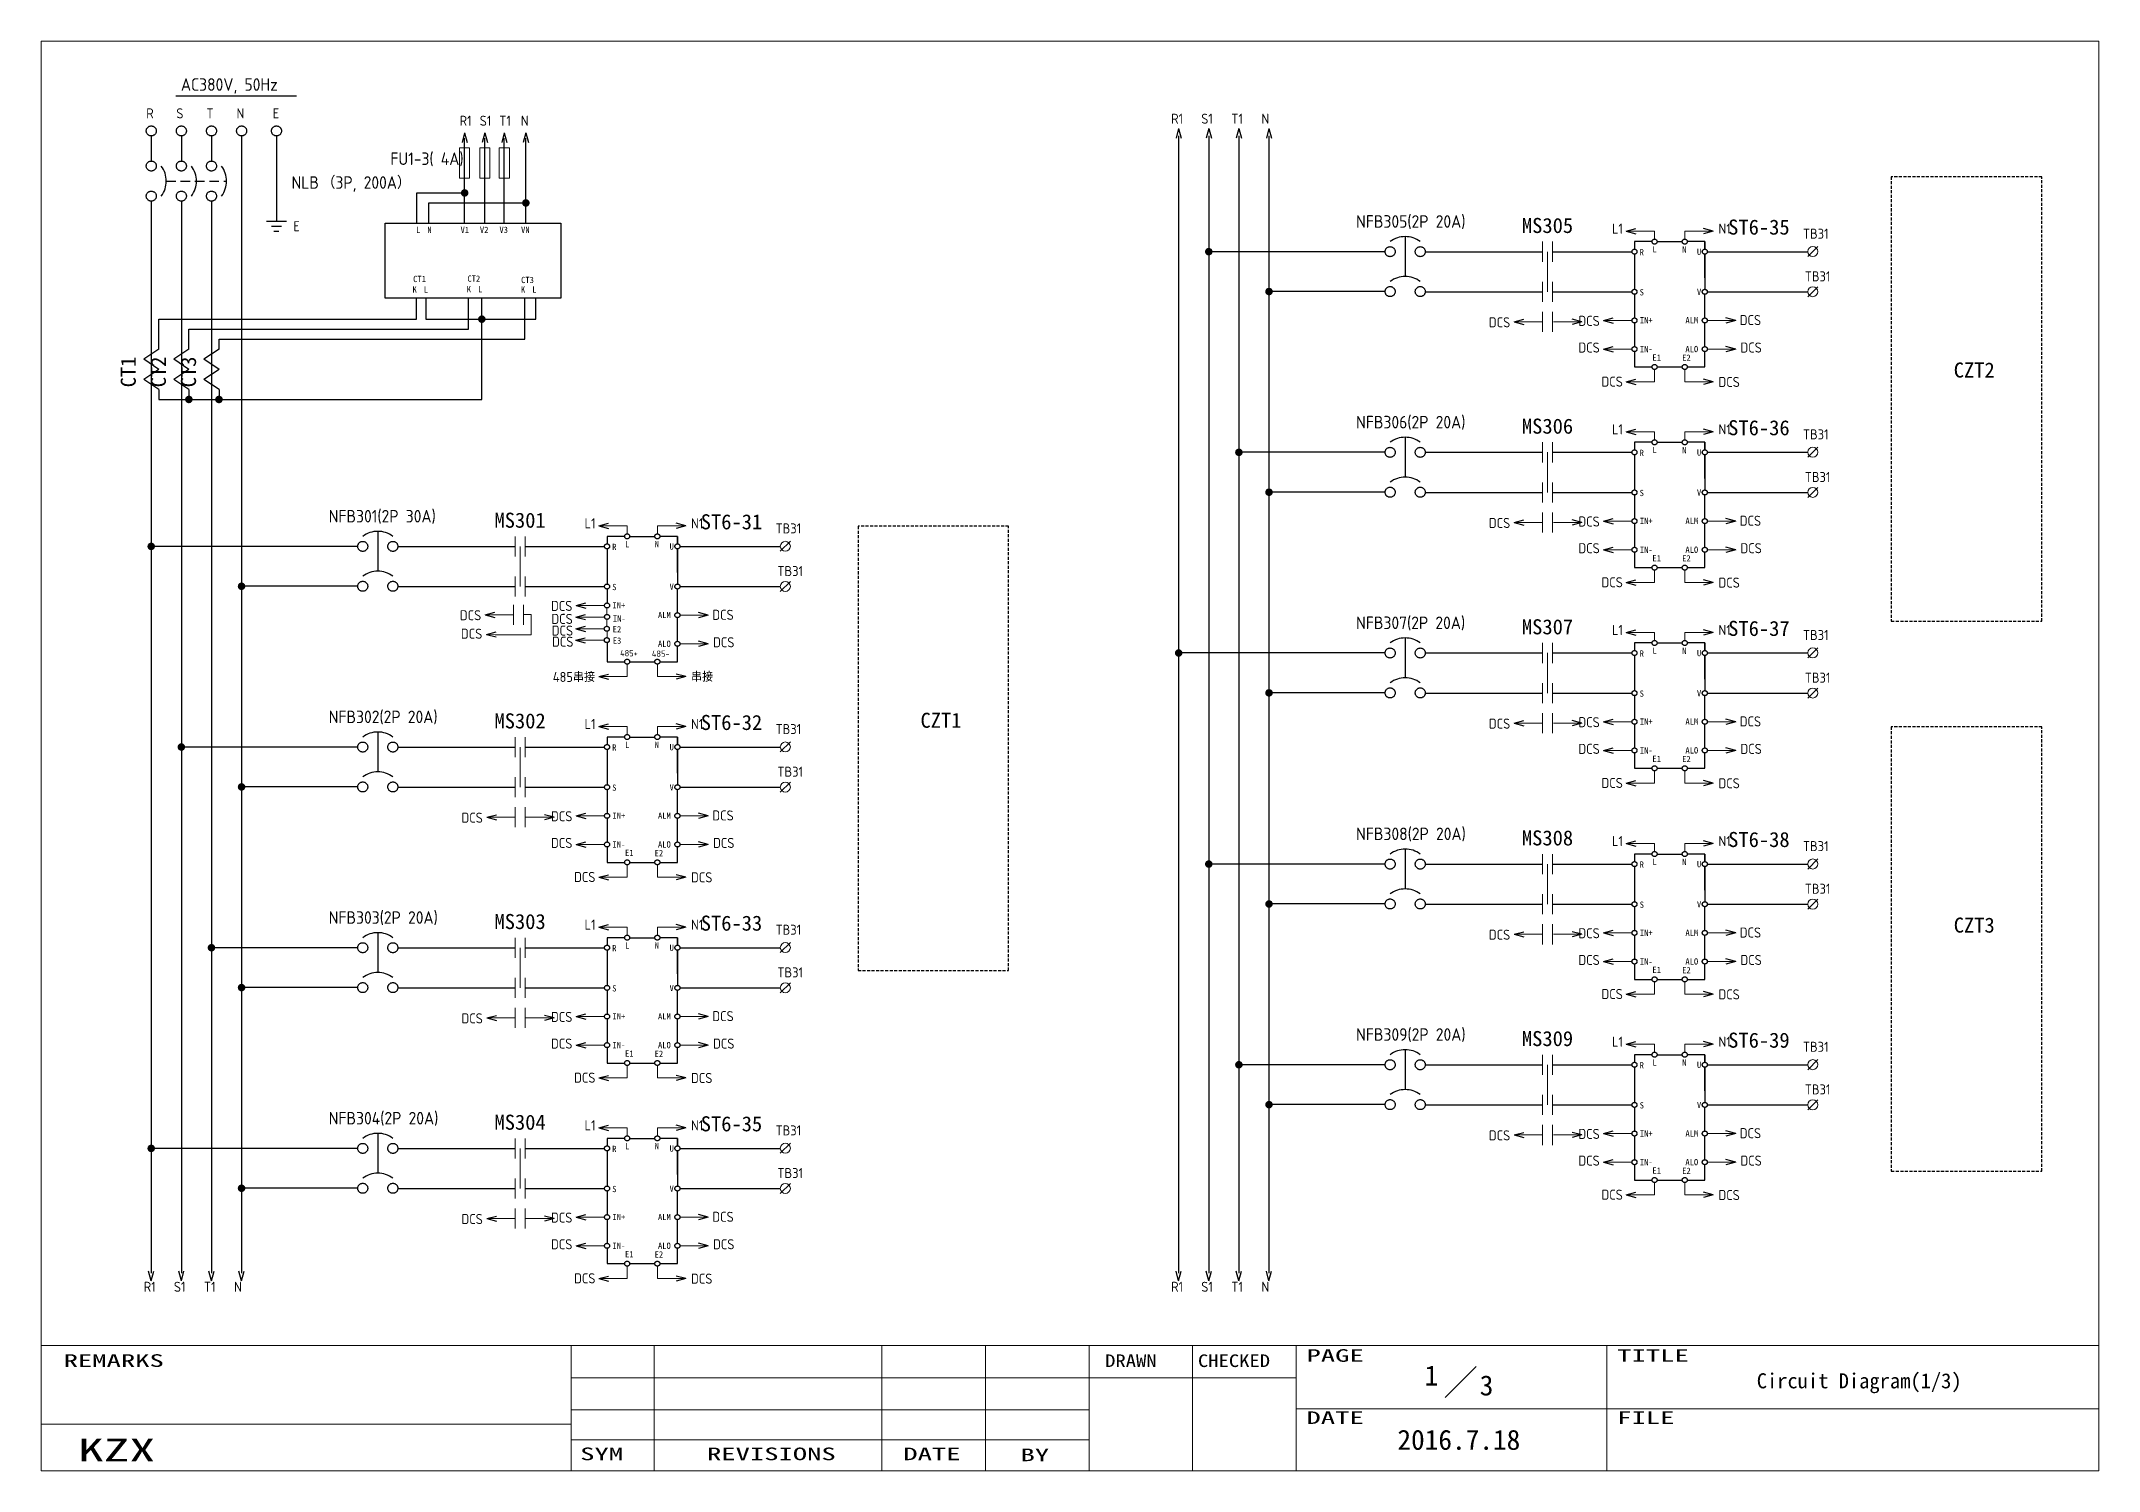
# Model space of a CAD drawing. Extents: x -319 to 2858, y -2689 to 285.
# Drawn here: x -176 to 234, y -1037.1 to -752.1 of the extents above; entities that cross this region are included whole.
import ezdxf
from ezdxf.enums import TextEntityAlignment as Align

# ---------------------------------------------------------------- set-up
doc = ezdxf.new("R2010")
doc.units = 0
doc.header["$LTSCALE"] = 0.3
doc.header["$MEASUREMENT"] = 0
for name, pattern in [('HIDDEN', [9.525, 6.35, -3.175]), ('実線', [20001, 20000, -1]), ('破線', [3, 2, -1])]:
    doc.linetypes.add(name, pattern=pattern)
doc.layers.get('0').update_dxf_attribs({"linetype": '実線'})
for name, color, linetype, lineweight in [('01図枠', 5, 'CONTINUOUS', 9), ('02接続図', 7, 'CONTINUOUS', 5), ('10外形', 7, 'CONTINUOUS', 9)]:
    doc.layers.add(name, color=color, linetype=linetype, lineweight=lineweight)
for name, color, linetype in [('04部品記号', 3, 'CONTINUOUS'), ('05線番', 4, 'CONTINUOUS'), ('BLOCK', 7, 'CONTINUOUS'), ('図形１', 7, '実線'), ('虚线', 253, '破線')]:
    doc.layers.add(name, color=color, linetype=linetype)
doc.styles.get("Standard").update_dxf_attribs({"font": 'ISOCP.shx', "height": 4, "bigfont": 'extfont.shx'})
doc.styles.add('電気標準', font='ISOCP.shx', dxfattribs={"height": 2.5, "bigfont": 'extfont.shx'})
doc.styles.add('ＭＳＰゴシック', font='')
doc.styles.get('ＭＳＰゴシック').set_extended_font_data('SimSun')

msp = doc.modelspace()

# ---------------------------------------------------------------- texts
at = {"layer": '01図枠', "linetype": 'Continuous', "lineweight": 5, "style": 'ＭＳＰゴシック'}
for s, height, width, p in [('REMARKS', 2.513, 1.666667, (-171.54, -1013.86)), ('DRAWN', 2.513, 1.2, (35.97, -1013.89)), ('CHECKED', 2.513, 1.2, (54.47, -1013.89)), ('PAGE', 2.513, 1.666667, (76.1, -1012.85)), ('TITLE', 2.513, 1.666667, (138.01, -1012.85)), ('DATE', 2.513, 1.666667, (76.1, -1025.24)), ('FILE', 2.513, 1.666667, (138.01, -1025.24)), ('KZX', 4.523, 1.666667, (-168.7, -1030.7)), ('SYM', 2.513, 1.666667, (-68.62, -1032.46))]:
    msp.add_text(s, height=height, dxfattribs=dict(at, width=width)).set_placement(p, align=Align.TOP_LEFT)
at = {"layer": '01図枠', "linetype": 'Continuous', "lineweight": 5, "style": 'ＭＳＰゴシック', "width": 1.666667}
for s, p in [('REVISIONS', (-30.53, -1032.46)), ('DATE', (1.47, -1032.46)), ('BY', (21.97, -1032.66))]:
    msp.add_text(s, height=2.513, dxfattribs=at).set_placement(p, align=Align.TOP_CENTER)
at = {"layer": '02接続図', "style": 'ＭＳＰゴシック'}
for s, p in [('1', (100.97, -1018.1)), ('3', (111.97, -1020.1)), ('2016.7.18', (106.45, -1030.94))]:
    msp.add_text(s, height=4, dxfattribs=at).set_placement(p, align=Align.MIDDLE)
msp.add_text('Circuit Diagram(1/3)', height=3, dxfattribs=at).set_placement((165.81, -1019.15), align=Align.MIDDLE_LEFT)
at = {"layer": '04部品記号', "linetype": 'Continuous', "style": 'ＭＳＰゴシック'}
for s, p in [('MS305', (124.12, -788.85)), ('ST6-35', (166.24, -789.17)), ('CZT2', (209.14, -817.66)), ('MS306', (124.12, -828.85)), ('ST6-36', (166.24, -829.17)), ('MS301', (-80.6, -847.6)), ('ST6-31', (-38.48, -847.92)), ('MS307', (124.12, -868.85)), ('ST6-37', (166.24, -869.17)), ('MS302', (-80.6, -887.6)), ('ST6-32', (-38.48, -887.92)), ('CZT1', (3.26, -887.48)), ('MS308', (124.12, -910.93)), ('ST6-38', (166.24, -911.25)), ('MS303', (-80.6, -927.6)), ('ST6-33', (-38.48, -927.92)), ('CZT3', (209.14, -928.31)), ('MS309', (124.12, -950.93)), ('ST6-39', (166.24, -951.25)), ('MS304', (-80.6, -967.6)), ('ST6-35', (-38.48, -967.92))]:
    msp.add_text(s, height=3, dxfattribs=at).set_placement(p, align=Align.MIDDLE_CENTER)
at = {"layer": '04部品記号', "style": 'ＭＳＰゴシック'}
for s, p in [('CT1', (-158.67, -821.11)), ('CT2', (-152.67, -821.11)), ('CT3', (-146.67, -821.11))]:
    msp.add_text(s, height=3, rotation=90, dxfattribs=at).set_placement(p, align=Align.MIDDLE_LEFT)
at = {"layer": '05線番', "style": 'ＭＳＰゴシック'}
for s, p in [('L', (-101.32, -789.71)), ('N', (-99.07, -789.71)), ('V1', (-92.46, -789.71)), ('V2', (-88.61, -789.71)), ('V3', (-84.71, -789.71)), ('VN', (-80.41, -789.71)), ('R', (142.48, -794.17)), ('L', (145.02, -793.61)), ('N', (150.94, -793.64)), ('U', (153.89, -794.1)), ('CT1', (-101.9, -799.51)), ('CT2', (-91.09, -799.44)), ('CT3', (-80.39, -799.71)), ('K', (-102.04, -801.61)), ('L', (-99.78, -801.61)), ('K', (-91.23, -801.56)), ('L', (-88.98, -801.56)), ('K', (-80.43, -801.62)), ('L', (-78.18, -801.62)), ('S', (142.48, -802.17)), ('V', (153.89, -802.1)), ('IN+', (142.52, -807.75)), ('ALM', (151.6, -807.75)), ('IN-', (142.52, -813.48)), ('E1', (145.02, -815.18)), ('E2', (150.94, -815.2)), ('ALO', (151.59, -813.48)), ('R', (142.48, -834.17)), ('L', (145.02, -833.61)), ('N', (150.94, -833.64)), ('U', (153.89, -834.1)), ('S', (142.48, -842.17)), ('V', (153.89, -842.1)), ('IN+', (142.52, -847.75)), ('ALM', (151.6, -847.75)), ('R', (-62.24, -852.92)), ('L', (-59.69, -852.36)), ('N', (-53.78, -852.38)), ('U', (-50.82, -852.85)), ('IN-', (142.52, -853.48)), ('E1', (145.02, -855.18)), ('E2', (150.94, -855.2)), ('ALO', (151.59, -853.48)), ('S', (-62.24, -860.92)), ('V', (-50.82, -860.85)), ('IN+', (-62.19, -864.57)), ('IN-', (-62.11, -867.18)), ('E2', (-62.14, -869.34)), ('ALM', (-53.12, -866.5)), ('E3', (-62.13, -871.6)), ('ALO', (-53.12, -872.23)), ('L', (145.02, -873.61)), ('N', (150.94, -873.64)), ('R', (142.48, -874.17)), ('U', (153.89, -874.1)), ('V', (153.89, -882.1)), ('S', (142.48, -882.17)), ('IN+', (142.52, -887.75)), ('ALM', (151.6, -887.75)), ('R', (-62.24, -892.92)), ('L', (-59.69, -892.36)), ('N', (-53.78, -892.38)), ('U', (-50.82, -892.85)), ('IN-', (142.52, -893.48)), ('ALO', (151.59, -893.48)), ('E1', (145.02, -895.18)), ('E2', (150.94, -895.2)), ('S', (-62.24, -900.92)), ('V', (-50.82, -900.85)), ('IN+', (-62.19, -906.5)), ('ALM', (-53.12, -906.5)), ('IN-', (-62.19, -912.23)), ('E1', (-59.69, -913.92)), ('E2', (-53.78, -913.95)), ('ALO', (-53.12, -912.23)), ('R', (142.48, -916.24)), ('L', (145.02, -915.69)), ('N', (150.94, -915.71)), ('U', (153.89, -916.17)), ('S', (142.48, -924.24)), ('V', (153.89, -924.17)), ('IN+', (142.52, -929.83)), ('ALM', (151.6, -929.83)), ('R', (-62.24, -932.92)), ('L', (-59.69, -932.36)), ('N', (-53.78, -932.38)), ('U', (-50.82, -932.85)), ('IN-', (142.52, -935.56)), ('E1', (145.02, -937.25)), ('E2', (150.94, -937.28)), ('ALO', (151.59, -935.56)), ('S', (-62.24, -940.92)), ('V', (-50.82, -940.85)), ('IN+', (-62.19, -946.5)), ('ALM', (-53.12, -946.5)), ('IN-', (-62.19, -952.23)), ('E1', (-59.69, -953.92)), ('E2', (-53.78, -953.95)), ('ALO', (-53.12, -952.23)), ('L', (145.02, -955.69)), ('N', (150.94, -955.71)), ('R', (142.48, -956.24)), ('U', (153.89, -956.17)), ('S', (142.48, -964.24)), ('V', (153.89, -964.17)), ('IN+', (142.52, -969.83)), ('ALM', (151.6, -969.83)), ('R', (-62.24, -972.92)), ('L', (-59.69, -972.36)), ('N', (-53.78, -972.38)), ('U', (-50.82, -972.85)), ('IN-', (142.52, -975.56)), ('ALO', (151.59, -975.56)), ('E1', (145.02, -977.25)), ('E2', (150.94, -977.28)), ('S', (-62.24, -980.92)), ('V', (-50.82, -980.85)), ('IN+', (-62.19, -986.5)), ('ALM', (-53.12, -986.5)), ('IN-', (-62.19, -992.23)), ('ALO', (-53.12, -992.23)), ('E1', (-59.69, -993.92)), ('E2', (-53.78, -993.95))]:
    msp.add_text(s, height=1.25, dxfattribs=at).set_placement(p, align=Align.MIDDLE_LEFT)
at = {"layer": '10外形', "char_height": 1.25, "attachment_point": 1}
for s, insert, width in [('{\\Fisocp,extfont|c134;485+}', (-60.68, -873.49), 2.7563), ('485{\\Fisocp,extfont|c134;-}', (-54.35, -873.58), 3.4125)]:
    msp.add_mtext(s, dxfattribs=dict(at, insert=insert, width=width))
at = {"layer": '図形１', "color": 7, "linetype": '実線', "style": '電気標準'}
for s, height, p in [('AC380V, 50Hz', 2.5, (-148.18, -762)), ('R', 2, (-155.09, -767.5)), ('S', 2, (-149.09, -767.5)), ('T', 2, (-143.09, -767.5)), ('N', 2, (-137.09, -767.5)), ('E', 2, (-129.89, -767.5)), ('R1', 2, (49.12, -768.57)), ('S1', 2, (55.12, -768.57)), ('T1', 2, (61.12, -768.57)), ('N', 2, (67.12, -768.57)), ('R1', 2, (-92.65, -768.97)), ('S1', 2, (-88.64, -768.97)), ('T1', 2, (-84.74, -768.97)), ('N', 2, (-80.45, -768.97)), ('L1', 2, (136.96, -790.48)), ('N1', 2, (158.18, -790.48)), ('TB31', 2, (175.01, -791.49)), ('TB31', 2, (175.38, -799.99)), ('DCS', 2, (112.43, -809.15)), ('DCS', 2, (130.27, -808.86)), ('DCS', 2, (162.42, -808.71)), ('DCS', 2, (130.27, -814.18)), ('DCS', 2, (162.56, -814.18)), ('DCS', 2, (134.87, -820.97)), ('DCS', 2, (158.18, -821.04)), ('L1', 2, (136.96, -830.48)), ('N1', 2, (158.18, -830.48)), ('TB31', 2, (175.01, -831.49)), ('TB31', 2, (175.38, -839.99)), ('L1', 2, (-67.75, -849.23)), ('N1', 2, (-46.54, -849.23)), ('TB31', 2, (-29.7, -850.24)), ('DCS', 2, (112.43, -849.15)), ('DCS', 2, (130.27, -848.86)), ('DCS', 2, (162.42, -848.71)), ('DCS', 2, (130.27, -854.18)), ('DCS', 2, (162.56, -854.18)), ('TB31', 2, (-29.33, -858.74)), ('DCS', 2, (134.87, -860.97)), ('DCS', 2, (158.18, -861.04)), ('DCS', 2, (-74.44, -865.68)), ('DCS', 2, (-92.6, -867.54)), ('DCS', 2, (-74.36, -868.27)), ('DCS', 2, (-74.29, -870.6)), ('DCS', 2, (-42.3, -867.46)), ('L1', 2, (136.96, -870.48)), ('N1', 2, (158.18, -870.48)), ('DCS', 2, (-92.39, -871.23)), ('DCS', 2, (-74.23, -872.82)), ('DCS', 2, (-42.15, -872.93)), ('TB31', 2, (175.01, -871.49)), ('485串接', 2, (-74.08, -879.84)), ('串接', 2, (-46.54, -879.79)), ('TB31', 2, (175.38, -879.99)), ('L1', 2, (-67.75, -889.23)), ('N1', 2, (-46.54, -889.23)), ('TB31', 2, (-29.7, -890.24)), ('DCS', 2, (112.43, -889.15)), ('DCS', 2, (130.27, -888.86)), ('DCS', 2, (162.42, -888.71)), ('DCS', 2, (130.27, -894.18)), ('DCS', 2, (162.56, -894.18)), ('TB31', 2, (-29.33, -898.74)), ('DCS', 2, (134.87, -900.97)), ('DCS', 2, (158.18, -901.04)), ('DCS', 2, (-92.28, -907.9)), ('DCS', 2, (-74.44, -907.61)), ('DCS', 2, (-42.3, -907.46)), ('DCS', 2, (-74.44, -912.93)), ('DCS', 2, (-42.15, -912.93)), ('L1', 2, (136.96, -912.56)), ('N1', 2, (158.18, -912.56)), ('TB31', 2, (175.01, -913.57)), ('DCS', 2, (-69.84, -919.72)), ('DCS', 2, (-46.54, -919.79)), ('TB31', 2, (175.38, -922.07)), ('L1', 2, (-67.75, -929.23)), ('N1', 2, (-46.54, -929.23)), ('TB31', 2, (-29.7, -930.24)), ('DCS', 2, (112.43, -931.23)), ('DCS', 2, (130.27, -930.93)), ('DCS', 2, (162.42, -930.79)), ('DCS', 2, (130.27, -936.26)), ('DCS', 2, (162.56, -936.26)), ('TB31', 2, (-29.33, -938.74)), ('DCS', 2, (134.87, -943.05)), ('DCS', 2, (158.18, -943.12)), ('DCS', 2, (-92.28, -947.9)), ('DCS', 2, (-74.44, -947.61)), ('DCS', 2, (-42.3, -947.46)), ('DCS', 2, (-74.44, -952.93)), ('DCS', 2, (-42.15, -952.93)), ('L1', 2, (136.96, -952.56)), ('N1', 2, (158.18, -952.56)), ('TB31', 2, (175.01, -953.57)), ('DCS', 2, (-69.84, -959.72)), ('DCS', 2, (-46.54, -959.79)), ('TB31', 2, (175.38, -962.07)), ('L1', 2, (-67.75, -969.23)), ('N1', 2, (-46.54, -969.23)), ('TB31', 2, (-29.7, -970.24)), ('DCS', 2, (112.43, -971.23)), ('DCS', 2, (130.27, -970.93)), ('DCS', 2, (162.42, -970.79)), ('DCS', 2, (130.27, -976.26)), ('DCS', 2, (162.56, -976.26)), ('TB31', 2, (-29.33, -978.74)), ('DCS', 2, (134.87, -983.05)), ('DCS', 2, (158.18, -983.12)), ('DCS', 2, (-92.28, -987.9)), ('DCS', 2, (-74.44, -987.61)), ('DCS', 2, (-42.3, -987.46)), ('DCS', 2, (-74.44, -992.93)), ('DCS', 2, (-42.15, -992.93)), ('R1', 2, (-155.59, -1001.41)), ('S1', 2, (-149.59, -1001.41)), ('T1', 2, (-143.59, -1001.41)), ('N', 2, (-137.59, -1001.41)), ('DCS', 2, (-69.84, -999.72)), ('DCS', 2, (-46.54, -999.79)), ('R1', 2, (49.12, -1001.41)), ('S1', 2, (55.12, -1001.41)), ('T1', 2, (61.12, -1001.41)), ('N', 2, (67.12, -1001.41))]:
    msp.add_text(s, height=height, dxfattribs=at).set_placement(p)
at = {"layer": '図形１', "color": 4, "style": '電気標準'}
for s, p in [('FU1-3( 4A)', (-106.45, -776.79)), ('（3P, 200A）', (-120.14, -781.54)), ('NLB', (-126.14, -781.54)), ('NFB305(2P 20A)', (85.98, -789.3)), ('NFB306(2P 20A)', (85.98, -829.3)), ('NFB301(2P 30A)', (-118.73, -848.05)), ('NFB307(2P 20A)', (85.98, -869.3)), ('NFB302(2P 20A)', (-118.73, -888.05)), ('NFB308(2P 20A)', (85.98, -911.37)), ('NFB303(2P 20A)', (-118.73, -928.05)), ('NFB309(2P 20A)', (85.98, -951.37)), ('NFB304(2P 20A)', (-118.73, -968.05))]:
    msp.add_text(s, height=2.5, dxfattribs=at).set_placement(p)
at = {"layer": '図形１', "color": 7, "linetype": '実線', "style": '電気標準'}
msp.add_text('E', height=2, dxfattribs=at).set_placement((-125.14, -790), align=Align.CENTER)

# ---------------------------------------------------------------- blocks, each defined once
blk = doc.blocks.new('矢印（右向）')
at = {"layer": 'BLOCK'}
for q in [(-1.93, 0.52), (-1.93, -0.52)]:
    blk.add_line((0, 0), q, dxfattribs=at)

# ---------------------------------------------------------------- linework, layer by layer
for p, q in [((-91.65, -788.36), (-91.65, -771.47)), ((-87.64, -788.36), (-87.64, -771.47)), ((-83.74, -788.36), (-83.74, -771.47)), ((-79.45, -788.36), (-79.45, -771.47)), ((-101.18, -788.36), (-101.18, -782.36)), ((-101.18, -782.36), (-91.65, -782.36)), ((-98.75, -788.36), (-98.75, -784.36)), ((-98.75, -784.36), (-79.45, -784.36)), ((-107.46, -788.36), (-72.46, -788.36)), ((-107.46, -803.36), (-107.46, -788.36)), ((-72.46, -788.36), (-72.46, -803.36)), ((95.76, -791.07), (95.76, -799.02)), ((91.76, -794.07), (56.62, -794.07)), ((99.76, -794.07), (123.11, -794.07)), ((125.11, -794.07), (140.95, -794.07)), ((144.95, -792.07), (141.45, -792.07)), ((141.45, -792.07), (141.45, -793.57)), ((141.45, -794.57), (141.45, -801.57)), ((145.95, -792.07), (150.96, -792.07)), ((155.46, -792.07), (151.96, -792.07)), ((155.46, -793.57), (155.46, -792.07)), ((155.46, -792.07), (155.46, -793.57)), ((155.46, -799.28), (155.46, -794.57)), ((155.46, -794.57), (155.46, -801.57)), ((155.96, -794.07), (157.96, -794.07)), ((155.96, -794.07), (175.96, -794.07)), ((-72.46, -803.36), (-107.46, -803.36)), ((-101.21, -807.53), (-101.21, -803.36)), ((-99.36, -803.36), (-99.36, -807.53)), ((-90.89, -809.53), (-90.89, -803.36)), ((-88.23, -823.53), (-88.23, -803.36)), ((-79.67, -811.53), (-79.67, -803.36)), ((-77.43, -807.53), (-77.43, -803.36)), ((91.76, -802.02), (68.62, -802.02)), ((91.76, -802.02), (68.62, -802.02)), ((99.76, -802.07), (123.11, -802.07)), ((125.11, -802.07), (140.95, -802.07)), ((141.45, -802.57), (141.45, -807.28)), ((155.46, -807.28), (155.46, -802.57)), ((155.96, -802.07), (175.96, -802.07)), ((-152.59, -813.53), (-152.59, -807.53)), ((-152.59, -807.53), (-101.21, -807.53)), ((-99.36, -807.53), (-77.43, -807.53)), ((-146.59, -813.53), (-146.59, -809.53)), ((-146.59, -809.53), (-90.89, -809.53)), ((-140.59, -813.53), (-140.59, -811.53)), ((-140.59, -811.53), (-79.67, -811.53)), ((141.45, -808.28), (141.45, -812.99)), ((155.46, -812.99), (155.46, -808.28)), ((141.45, -813.99), (141.45, -817.05)), ((155.46, -817.05), (155.46, -813.99)), ((141.45, -817.05), (144.95, -817.05)), ((145.95, -817.05), (150.96, -817.05)), ((151.96, -817.05), (155.46, -817.05)), ((-152.59, -821.53), (-152.59, -823.53)), ((-152.59, -823.53), (-88.23, -823.53)), ((-146.59, -821.53), (-146.59, -823.53)), ((-140.59, -821.53), (-140.59, -823.53)), ((95.76, -831.07), (95.76, -839.02)), ((144.95, -832.07), (141.45, -832.07)), ((141.45, -832.07), (141.45, -833.57)), ((145.95, -832.07), (150.96, -832.07)), ((155.46, -832.07), (151.96, -832.07)), ((155.46, -833.57), (155.46, -832.07)), ((155.46, -832.07), (155.46, -833.57)), ((91.76, -834.07), (62.62, -834.07)), ((99.76, -834.07), (123.11, -834.07)), ((125.11, -834.07), (140.95, -834.07)), ((141.45, -834.57), (141.45, -841.57)), ((155.46, -839.28), (155.46, -834.57)), ((155.46, -834.57), (155.46, -841.57)), ((155.96, -834.07), (157.96, -834.07)), ((155.96, -834.07), (175.96, -834.07)), ((91.76, -842.02), (68.62, -842.02)), ((99.76, -842.07), (123.11, -842.07)), ((125.11, -842.07), (140.95, -842.07)), ((141.45, -842.57), (141.45, -847.28)), ((155.46, -847.28), (155.46, -842.57)), ((155.96, -842.07), (175.96, -842.07)), ((141.45, -848.28), (141.45, -852.99)), ((155.46, -852.99), (155.46, -848.28)), ((-108.95, -849.82), (-108.95, -857.77)), ((-59.77, -850.82), (-63.27, -850.82)), ((-63.27, -850.82), (-63.27, -852.32)), ((-58.77, -850.82), (-53.75, -850.82)), ((-49.25, -850.82), (-52.75, -850.82)), ((-49.25, -852.32), (-49.25, -850.82)), ((-49.25, -850.82), (-49.25, -852.32)), ((-112.95, -852.82), (-154.09, -852.82)), ((-112.95, -852.82), (-154.09, -852.82)), ((-104.95, -852.82), (-81.6, -852.82)), ((-79.6, -852.82), (-63.77, -852.82)), ((-63.27, -853.32), (-63.27, -860.32)), ((-49.25, -858.03), (-49.25, -853.32)), ((-49.25, -853.32), (-49.25, -860.32)), ((-48.75, -852.82), (-46.75, -852.82)), ((-48.75, -852.82), (-28.75, -852.82)), ((141.45, -853.99), (141.45, -857.05)), ((155.46, -857.05), (155.46, -853.99)), ((-112.95, -860.77), (-136.09, -860.77)), ((-104.95, -860.82), (-81.6, -860.82)), ((-79.6, -860.82), (-63.77, -860.82)), ((-48.75, -860.82), (-28.75, -860.82)), ((141.45, -857.05), (144.95, -857.05)), ((145.95, -857.05), (150.96, -857.05)), ((151.96, -857.05), (155.46, -857.05)), ((-63.27, -861.32), (-63.27, -864.1)), ((-49.25, -866.03), (-49.25, -861.32)), ((-49.25, -871.74), (-49.25, -867.03)), ((-63.27, -869.81), (-63.27, -869.81)), ((-63.27, -872.01), (-63.27, -875.8)), ((-49.25, -875.8), (-49.25, -872.74)), ((95.76, -871.07), (95.76, -879.02)), ((144.95, -872.07), (141.45, -872.07)), ((141.45, -872.07), (141.45, -873.57)), ((145.95, -872.07), (150.96, -872.07)), ((155.46, -872.07), (151.96, -872.07)), ((155.46, -873.57), (155.46, -872.07)), ((155.46, -872.07), (155.46, -873.57)), ((-63.27, -875.8), (-59.77, -875.8)), ((-58.77, -875.8), (-53.75, -875.8)), ((-52.75, -875.8), (-49.25, -875.8)), ((91.76, -874.07), (50.62, -874.07)), ((99.76, -874.07), (123.11, -874.07)), ((125.11, -874.07), (140.95, -874.07)), ((141.45, -874.57), (141.45, -881.57)), ((155.46, -879.28), (155.46, -874.57)), ((155.46, -874.57), (155.46, -881.57)), ((155.96, -874.07), (157.96, -874.07)), ((155.96, -874.07), (175.96, -874.07)), ((91.76, -882.02), (68.62, -882.02)), ((99.76, -882.07), (123.11, -882.07)), ((125.11, -882.07), (140.95, -882.07)), ((141.45, -882.57), (141.45, -887.28)), ((155.46, -887.28), (155.46, -882.57)), ((155.96, -882.07), (175.96, -882.07)), ((141.45, -888.28), (141.45, -892.99)), ((155.46, -892.99), (155.46, -888.28)), ((-112.95, -892.82), (-148.09, -892.82)), ((-108.95, -889.82), (-108.95, -897.77)), ((-104.95, -892.82), (-81.6, -892.82)), ((-79.6, -892.82), (-63.77, -892.82)), ((-59.77, -890.82), (-63.27, -890.82)), ((-63.27, -890.82), (-63.27, -892.32)), ((-63.27, -893.32), (-63.27, -900.32)), ((-58.77, -890.82), (-53.75, -890.82)), ((-49.25, -890.82), (-52.75, -890.82)), ((-49.25, -892.32), (-49.25, -890.82)), ((-49.25, -890.82), (-49.25, -892.32)), ((-49.25, -898.03), (-49.25, -893.32)), ((-49.25, -893.32), (-49.25, -900.32)), ((-48.75, -892.82), (-46.75, -892.82)), ((-48.75, -892.82), (-28.75, -892.82)), ((141.45, -893.99), (141.45, -897.05)), ((141.45, -897.05), (144.95, -897.05)), ((145.95, -897.05), (150.96, -897.05)), ((151.96, -897.05), (155.46, -897.05)), ((155.46, -897.05), (155.46, -893.99)), ((-112.95, -900.77), (-136.09, -900.77)), ((-104.95, -900.82), (-81.6, -900.82)), ((-79.6, -900.82), (-63.77, -900.82)), ((-63.27, -901.32), (-63.27, -906.03)), ((-49.25, -906.03), (-49.25, -901.32)), ((-48.75, -900.82), (-28.75, -900.82)), ((-63.27, -907.03), (-63.27, -911.74)), ((-49.25, -911.74), (-49.25, -907.03)), ((-63.27, -912.74), (-63.27, -915.8)), ((-49.25, -915.8), (-49.25, -912.74)), ((95.76, -913.15), (95.76, -921.1)), ((144.95, -914.15), (141.45, -914.15)), ((141.45, -914.15), (141.45, -915.65)), ((145.95, -914.15), (150.96, -914.15)), ((155.46, -914.15), (151.96, -914.15)), ((155.46, -915.65), (155.46, -914.15)), ((155.46, -914.15), (155.46, -915.65)), ((-63.27, -915.8), (-59.77, -915.8)), ((-58.77, -915.8), (-53.75, -915.8)), ((-52.75, -915.8), (-49.25, -915.8)), ((91.76, -916.15), (56.62, -916.15)), ((99.76, -916.15), (123.11, -916.15)), ((125.11, -916.15), (140.95, -916.15)), ((141.45, -916.65), (141.45, -923.65)), ((155.46, -921.36), (155.46, -916.65)), ((155.46, -916.65), (155.46, -923.65)), ((155.96, -916.15), (157.96, -916.15)), ((155.96, -916.15), (175.96, -916.15)), ((91.76, -924.1), (68.62, -924.1)), ((91.76, -924.1), (68.62, -924.1)), ((99.76, -924.15), (123.11, -924.15)), ((125.11, -924.15), (140.95, -924.15)), ((141.45, -924.65), (141.45, -929.36)), ((155.46, -929.36), (155.46, -924.65)), ((155.96, -924.15), (175.96, -924.15)), ((-108.95, -929.82), (-108.95, -937.77)), ((141.45, -930.36), (141.45, -935.07)), ((155.46, -935.07), (155.46, -930.36)), ((-112.95, -932.82), (-142.09, -932.82)), ((-104.95, -932.82), (-81.6, -932.82)), ((-79.6, -932.82), (-63.77, -932.82)), ((-59.77, -930.82), (-63.27, -930.82)), ((-63.27, -930.82), (-63.27, -932.32)), ((-63.27, -933.32), (-63.27, -940.32)), ((-58.77, -930.82), (-53.75, -930.82)), ((-49.25, -930.82), (-52.75, -930.82)), ((-49.25, -932.32), (-49.25, -930.82)), ((-49.25, -930.82), (-49.25, -932.32)), ((-49.25, -938.03), (-49.25, -933.32)), ((-49.25, -933.32), (-49.25, -940.32)), ((-48.75, -932.82), (-46.75, -932.82)), ((-48.75, -932.82), (-28.75, -932.82)), ((141.45, -936.07), (141.45, -939.13)), ((155.46, -939.13), (155.46, -936.07)), ((-112.95, -940.77), (-136.09, -940.77)), ((-104.95, -940.82), (-81.6, -940.82)), ((-79.6, -940.82), (-63.77, -940.82)), ((-63.27, -941.32), (-63.27, -946.03)), ((-49.25, -946.03), (-49.25, -941.32)), ((-48.75, -940.82), (-28.75, -940.82)), ((141.45, -939.13), (144.95, -939.13)), ((145.95, -939.13), (150.96, -939.13)), ((151.96, -939.13), (155.46, -939.13)), ((-63.27, -947.03), (-63.27, -951.74)), ((-49.25, -951.74), (-49.25, -947.03)), ((-63.27, -952.74), (-63.27, -955.8)), ((-49.25, -955.8), (-49.25, -952.74)), ((95.76, -953.15), (95.76, -961.1)), ((144.95, -954.15), (141.45, -954.15)), ((141.45, -954.15), (141.45, -955.65)), ((145.95, -954.15), (150.96, -954.15)), ((155.46, -954.15), (151.96, -954.15)), ((155.46, -955.65), (155.46, -954.15)), ((155.46, -954.15), (155.46, -955.65)), ((-63.27, -955.8), (-59.77, -955.8)), ((-58.77, -955.8), (-53.75, -955.8)), ((-52.75, -955.8), (-49.25, -955.8)), ((91.76, -956.15), (62.62, -956.15)), ((99.76, -956.15), (123.11, -956.15)), ((125.11, -956.15), (140.95, -956.15)), ((141.45, -956.65), (141.45, -963.65)), ((155.46, -961.36), (155.46, -956.65)), ((155.46, -956.65), (155.46, -963.65)), ((155.96, -956.15), (157.96, -956.15)), ((155.96, -956.15), (175.96, -956.15)), ((91.76, -964.1), (68.62, -964.1)), ((99.76, -964.15), (123.11, -964.15)), ((125.11, -964.15), (140.95, -964.15)), ((141.45, -964.65), (141.45, -969.36)), ((155.46, -969.36), (155.46, -964.65)), ((155.96, -964.15), (175.96, -964.15)), ((-108.95, -969.82), (-108.95, -977.77)), ((-59.77, -970.82), (-63.27, -970.82)), ((-63.27, -970.82), (-63.27, -972.32)), ((-58.77, -970.82), (-53.75, -970.82)), ((-49.25, -970.82), (-52.75, -970.82)), ((-49.25, -972.32), (-49.25, -970.82)), ((-49.25, -970.82), (-49.25, -972.32)), ((141.45, -970.36), (141.45, -975.07)), ((155.46, -975.07), (155.46, -970.36)), ((-112.95, -972.82), (-154.09, -972.82)), ((-104.95, -972.82), (-81.6, -972.82)), ((-79.6, -972.82), (-63.77, -972.82)), ((-63.27, -973.32), (-63.27, -980.32)), ((-49.25, -978.03), (-49.25, -973.32)), ((-49.25, -973.32), (-49.25, -980.32)), ((-48.75, -972.82), (-46.75, -972.82)), ((-48.75, -972.82), (-28.75, -972.82)), ((141.45, -976.07), (141.45, -979.13)), ((141.45, -979.13), (144.95, -979.13)), ((145.95, -979.13), (150.96, -979.13)), ((151.96, -979.13), (155.46, -979.13)), ((155.46, -979.13), (155.46, -976.07)), ((-112.95, -980.77), (-136.09, -980.77)), ((-104.95, -980.82), (-81.6, -980.82)), ((-79.6, -980.82), (-63.77, -980.82)), ((-63.27, -981.32), (-63.27, -986.03)), ((-49.25, -986.03), (-49.25, -981.32)), ((-48.75, -980.82), (-28.75, -980.82)), ((-63.27, -987.03), (-63.27, -991.74)), ((-49.25, -991.74), (-49.25, -987.03)), ((-63.27, -992.74), (-63.27, -995.8)), ((-63.27, -995.8), (-59.77, -995.8)), ((-58.77, -995.8), (-53.75, -995.8)), ((-52.75, -995.8), (-49.25, -995.8)), ((-49.25, -995.8), (-49.25, -992.74))]:
    msp.add_line(p, q)
at = {"color": 7, "linetype": 'HIDDEN'}
msp.add_line((-151.09, -780), (-139.09, -780), dxfattribs=at)
for centre in [(141.45, -794.07), (145.45, -792.07), (151.46, -792.07), (155.46, -794.07), (141.45, -802.07), (155.46, -802.07), (141.45, -807.78), (155.46, -807.78), (141.45, -813.49), (155.46, -813.49), (145.45, -817.05), (151.46, -817.05), (145.45, -832.07), (151.46, -832.07), (141.45, -834.07), (155.46, -834.07), (141.45, -842.07), (155.46, -842.07), (141.45, -847.78), (155.46, -847.78), (-63.27, -852.82), (-59.27, -850.82), (-53.25, -850.82), (-49.25, -852.82), (141.45, -853.49), (145.45, -857.05), (151.46, -857.05), (155.46, -853.49), (-63.27, -860.82), (-49.25, -860.82), (-63.27, -864.6), (-63.32, -869.24), (-63.27, -866.87), (-49.25, -866.53), (-63.32, -871.51), (-49.25, -872.24), (145.45, -872.07), (151.46, -872.07), (-59.27, -875.8), (-53.25, -875.8), (141.45, -874.07), (155.46, -874.07), (141.45, -882.07), (155.46, -882.07), (141.45, -887.78), (155.46, -887.78), (-63.27, -892.82), (-59.27, -890.82), (-53.25, -890.82), (-49.25, -892.82), (141.45, -893.49), (155.46, -893.49), (145.45, -897.05), (151.46, -897.05), (-63.27, -900.82), (-49.25, -900.82), (-63.27, -906.53), (-49.25, -906.53), (-63.27, -912.24), (-49.25, -912.24), (145.45, -914.15), (151.46, -914.15), (-59.27, -915.8), (-53.25, -915.8), (141.45, -916.15), (155.46, -916.15), (141.45, -924.15), (155.46, -924.15), (-59.27, -930.82), (-53.25, -930.82), (141.45, -929.86), (155.46, -929.86), (-63.27, -932.82), (-49.25, -932.82), (141.45, -935.57), (145.45, -939.13), (151.46, -939.13), (155.46, -935.57), (-63.27, -940.82), (-49.25, -940.82), (-63.27, -946.53), (-49.25, -946.53), (-63.27, -952.24), (-59.27, -955.8), (-53.25, -955.8), (-49.25, -952.24), (145.45, -954.15), (151.46, -954.15), (141.45, -956.15), (155.46, -956.15), (141.45, -964.15), (155.46, -964.15), (-59.27, -970.82), (-53.25, -970.82), (141.45, -969.86), (155.46, -969.86), (-63.27, -972.82), (-49.25, -972.82), (141.45, -975.57), (155.46, -975.57), (145.45, -979.13), (151.46, -979.13), (-63.27, -980.82), (-49.25, -980.82), (-63.27, -986.53), (-49.25, -986.53), (-63.27, -992.24), (-49.25, -992.24), (-59.27, -995.8), (-53.25, -995.8)]:
    msp.add_circle(centre, 0.5)
at = {"layer": '01図枠', "linetype": 'Continuous', "lineweight": 5}
for p, q in [((-176.03, -1037.1), (-176.03, -752.1)), ((-176.03, -752.1), (233.97, -752.1)), ((233.97, -752.1), (233.97, -1037.1)), ((-176.03, -1012.1), (233.97, -1012.1)), ((-70.42, -1012.1), (-70.42, -1037.1)), ((-53.91, -1012.1), (-53.91, -1037.1)), ((-8.51, -1012.1), (-8.51, -1037.1)), ((12.13, -1012.1), (12.13, -1037.1)), ((32.76, -1012.1), (32.76, -1037.1)), ((53.4, -1037.1), (53.4, -1012.1)), ((74.04, -1012.1), (74.04, -1037.1)), ((135.95, -1037.1), (135.95, -1012.1)), ((109.89, -1016.29), (103.7, -1022.49)), ((-70.42, -1018.53), (32.76, -1018.53)), ((32.76, -1018.53), (74.04, -1018.53)), ((-70.42, -1024.96), (32.76, -1024.96)), ((74.04, -1024.72), (233.97, -1024.72)), ((-70.42, -1027.82), (-176.03, -1027.82)), ((-70.42, -1030.91), (32.76, -1030.91)), ((233.97, -1037.1), (-176.03, -1037.1))]:
    msp.add_line(p, q, dxfattribs=at)
at = {"layer": '02接続図', "linetype": 'Continuous'}
for p, q in [((123.11, -796.07), (123.11, -792.07)), ((124.11, -794.07), (124.11, -802.07)), ((125.11, -796.07), (125.11, -792.07)), ((175.96, -795.05), (177.96, -793.05)), ((123.11, -804.07), (123.11, -800.07)), ((125.11, -804.07), (125.11, -800.07)), ((175.96, -803.05), (177.96, -801.05)), ((123.11, -810.07), (123.11, -806.07)), ((125.11, -810.07), (125.11, -806.07)), ((123.11, -836.07), (123.11, -832.07)), ((125.11, -836.07), (125.11, -832.07)), ((124.11, -834.07), (124.11, -842.07)), ((175.96, -835.05), (177.96, -833.05)), ((123.11, -844.07), (123.11, -840.07)), ((125.11, -844.07), (125.11, -840.07)), ((175.96, -843.05), (177.96, -841.05)), ((123.11, -850.07), (123.11, -846.07)), ((125.11, -850.07), (125.11, -846.07)), ((-81.6, -854.82), (-81.6, -850.82)), ((-79.6, -854.82), (-79.6, -850.82)), ((-28.75, -853.8), (-26.75, -851.8)), ((-80.6, -852.82), (-80.6, -860.82)), ((-81.6, -862.82), (-81.6, -858.82)), ((-79.6, -862.82), (-79.6, -858.82)), ((-28.75, -861.8), (-26.75, -859.8)), ((-81.92, -868.47), (-81.92, -864.47)), ((-79.92, -868.47), (-79.92, -864.47)), ((123.11, -876.07), (123.11, -872.07)), ((125.11, -876.07), (125.11, -872.07)), ((175.96, -875.05), (177.96, -873.05)), ((124.11, -874.07), (124.11, -882.07)), ((123.11, -884.07), (123.11, -880.07)), ((125.11, -884.07), (125.11, -880.07)), ((175.96, -883.05), (177.96, -881.05)), ((123.11, -890.07), (123.11, -886.07)), ((125.11, -890.07), (125.11, -886.07)), ((-81.6, -894.82), (-81.6, -890.82)), ((-80.6, -892.82), (-80.6, -900.82)), ((-79.6, -894.82), (-79.6, -890.82)), ((-28.75, -893.8), (-26.75, -891.8)), ((-81.6, -902.82), (-81.6, -898.82)), ((-79.6, -902.82), (-79.6, -898.82)), ((-28.75, -901.8), (-26.75, -899.8)), ((-81.6, -908.82), (-81.6, -904.82)), ((-79.6, -908.82), (-79.6, -904.82)), ((123.11, -918.15), (123.11, -914.15)), ((125.11, -918.15), (125.11, -914.15)), ((124.11, -916.15), (124.11, -924.15)), ((175.96, -917.13), (177.96, -915.13)), ((123.11, -926.15), (123.11, -922.15)), ((125.11, -926.15), (125.11, -922.15)), ((175.96, -925.13), (177.96, -923.13)), ((123.11, -932.15), (123.11, -928.15)), ((125.11, -932.15), (125.11, -928.15)), ((-81.6, -934.82), (-81.6, -930.82)), ((-80.6, -932.82), (-80.6, -940.82)), ((-79.6, -934.82), (-79.6, -930.82)), ((-28.75, -933.8), (-26.75, -931.8)), ((-81.6, -942.82), (-81.6, -938.82)), ((-79.6, -942.82), (-79.6, -938.82)), ((-28.75, -941.8), (-26.75, -939.8)), ((-81.6, -948.82), (-81.6, -944.82)), ((-79.6, -948.82), (-79.6, -944.82)), ((123.11, -958.15), (123.11, -954.15)), ((125.11, -958.15), (125.11, -954.15)), ((175.96, -957.13), (177.96, -955.13)), ((124.11, -956.15), (124.11, -964.15)), ((123.11, -966.15), (123.11, -962.15)), ((125.11, -966.15), (125.11, -962.15)), ((175.96, -965.13), (177.96, -963.13)), ((-81.6, -974.82), (-81.6, -970.82)), ((-79.6, -974.82), (-79.6, -970.82)), ((123.11, -972.15), (123.11, -968.15)), ((125.11, -972.15), (125.11, -968.15)), ((-80.6, -972.82), (-80.6, -980.82)), ((-28.75, -973.8), (-26.75, -971.8)), ((-81.6, -982.82), (-81.6, -978.82)), ((-79.6, -982.82), (-79.6, -978.82)), ((-28.75, -981.8), (-26.75, -979.8)), ((-81.6, -988.82), (-81.6, -984.82)), ((-79.6, -988.82), (-79.6, -984.82))]:
    msp.add_line(p, q, dxfattribs=at)
for centre in [(176.96, -794.05), (176.96, -802.05), (176.96, -834.05), (176.96, -842.05), (-27.75, -852.8), (-27.75, -860.8), (176.96, -874.05), (176.96, -882.05), (-27.75, -892.8), (-27.75, -900.8), (176.96, -916.13), (176.96, -924.13), (-27.75, -932.8), (-27.75, -940.8), (176.96, -956.13), (176.96, -964.13), (-27.75, -972.8), (-27.75, -980.8)]:
    msp.add_circle(centre, 1, dxfattribs=at)
at = {"layer": '10外形'}
for p, q in [((-92.65, -779.4), (-92.65, -773.4)), ((-92.65, -773.4), (-91.65, -773.4)), ((-91.65, -773.4), (-90.65, -773.4)), ((-90.65, -773.4), (-90.65, -779.4)), ((-88.64, -779.4), (-88.64, -773.4)), ((-88.64, -773.4), (-87.64, -773.4)), ((-87.64, -773.4), (-86.64, -773.4)), ((-86.64, -773.4), (-86.64, -779.4)), ((-84.74, -779.4), (-84.74, -773.4)), ((-84.74, -773.4), (-83.74, -773.4)), ((-83.74, -773.4), (-82.74, -773.4)), ((-82.74, -773.4), (-82.74, -779.4)), ((-90.65, -779.4), (-92.65, -779.4)), ((-86.64, -779.4), (-88.64, -779.4)), ((-82.74, -779.4), (-84.74, -779.4)), ((145.45, -789.99), (139.8, -789.99)), ((145.45, -791.57), (145.45, -789.99)), ((151.46, -791.57), (151.46, -789.99)), ((151.46, -789.99), (157.11, -789.99)), ((123.11, -808.07), (117.47, -808.07)), ((125.28, -808.07), (130.93, -808.07)), ((140.95, -807.78), (135.3, -807.78)), ((155.96, -807.78), (161.61, -807.78)), ((140.95, -813.49), (135.3, -813.49)), ((155.96, -813.49), (161.61, -813.49)), ((145.45, -817.55), (145.45, -820.03)), ((151.46, -817.55), (151.46, -820.03)), ((145.45, -820.03), (139.8, -820.03)), ((151.46, -820.03), (157.11, -820.03)), ((145.45, -829.99), (139.8, -829.99)), ((145.45, -831.57), (145.45, -829.99)), ((151.46, -831.57), (151.46, -829.99)), ((151.46, -829.99), (157.11, -829.99)), ((123.11, -848.07), (117.47, -848.07)), ((125.28, -848.07), (130.93, -848.07)), ((140.95, -847.78), (135.3, -847.78)), ((155.96, -847.78), (161.61, -847.78)), ((-59.27, -848.74), (-64.91, -848.74)), ((-59.27, -850.32), (-59.27, -848.74)), ((-53.25, -850.32), (-53.25, -848.74)), ((-53.25, -848.74), (-47.6, -848.74)), ((140.95, -853.49), (135.3, -853.49)), ((155.96, -853.49), (161.61, -853.49)), ((145.45, -860.03), (139.8, -860.03)), ((145.45, -857.55), (145.45, -860.03)), ((151.46, -857.55), (151.46, -860.03)), ((151.46, -860.03), (157.11, -860.03)), ((-63.77, -864.6), (-69.41, -864.6)), ((-63.32, -866.37), (-63.32, -865.1)), ((-81.92, -866.47), (-87.57, -866.47)), ((-78.38, -866.42), (-79.92, -866.42)), ((-78.38, -870.42), (-78.38, -866.42)), ((-63.68, -866.9), (-69.33, -866.9)), ((-63.32, -868.74), (-63.32, -867.37)), ((-63.32, -867.37), (-63.32, -867.37)), ((-48.75, -866.53), (-43.1, -866.53)), ((-85.55, -870.42), (-87.31, -870.36)), ((-79.91, -870.42), (-85.55, -870.42)), ((-79.91, -870.42), (-78.38, -870.42)), ((-78.38, -870.42), (-78.38, -870.42)), ((-63.82, -869.24), (-69.47, -869.24)), ((-63.74, -871.54), (-69.39, -871.54)), ((-63.27, -869.81), (-63.27, -871.01)), ((-48.75, -872.24), (-43.1, -872.24)), ((145.45, -869.99), (139.8, -869.99)), ((145.45, -871.57), (145.45, -869.99)), ((151.46, -871.57), (151.46, -869.99)), ((151.46, -869.99), (157.11, -869.99)), ((-59.27, -876.3), (-59.27, -878.78)), ((-53.25, -876.3), (-53.25, -878.78)), ((-59.27, -878.78), (-64.91, -878.78)), ((-53.25, -878.78), (-47.6, -878.78)), ((-59.27, -888.74), (-64.91, -888.74)), ((-59.27, -890.32), (-59.27, -888.74)), ((-53.25, -890.32), (-53.25, -888.74)), ((-53.25, -888.74), (-47.6, -888.74)), ((123.11, -888.07), (117.47, -888.07)), ((125.28, -888.07), (130.93, -888.07)), ((140.95, -887.78), (135.3, -887.78)), ((155.96, -887.78), (161.61, -887.78)), ((140.95, -893.49), (135.3, -893.49)), ((155.96, -893.49), (161.61, -893.49)), ((145.45, -897.55), (145.45, -900.03)), ((151.46, -897.55), (151.46, -900.03)), ((145.45, -900.03), (139.8, -900.03)), ((151.46, -900.03), (157.11, -900.03)), ((-81.6, -906.82), (-87.25, -906.82)), ((-79.44, -906.82), (-73.79, -906.82)), ((-63.77, -906.53), (-69.41, -906.53)), ((-48.75, -906.53), (-43.1, -906.53)), ((-63.77, -912.24), (-69.41, -912.24)), ((-48.75, -912.24), (-43.1, -912.24)), ((145.45, -912.06), (139.8, -912.06)), ((145.45, -913.65), (145.45, -912.06)), ((151.46, -913.65), (151.46, -912.06)), ((151.46, -912.06), (157.11, -912.06)), ((-59.27, -916.3), (-59.27, -918.78)), ((-53.25, -916.3), (-53.25, -918.78)), ((-59.27, -918.78), (-64.91, -918.78)), ((-53.25, -918.78), (-47.6, -918.78)), ((-59.27, -928.74), (-64.91, -928.74)), ((-59.27, -930.32), (-59.27, -928.74)), ((-53.25, -930.32), (-53.25, -928.74)), ((-53.25, -928.74), (-47.6, -928.74)), ((123.11, -930.15), (117.47, -930.15)), ((125.28, -930.15), (130.93, -930.15)), ((140.95, -929.86), (135.3, -929.86)), ((155.96, -929.86), (161.61, -929.86)), ((140.95, -935.57), (135.3, -935.57)), ((155.96, -935.57), (161.61, -935.57)), ((145.45, -942.1), (139.8, -942.1)), ((145.45, -939.63), (145.45, -942.1)), ((151.46, -939.63), (151.46, -942.1)), ((151.46, -942.1), (157.11, -942.1)), ((-81.6, -946.82), (-87.25, -946.82)), ((-79.44, -946.82), (-73.79, -946.82)), ((-63.77, -946.53), (-69.41, -946.53)), ((-48.75, -946.53), (-43.1, -946.53)), ((-63.77, -952.24), (-69.41, -952.24)), ((-48.75, -952.24), (-43.1, -952.24)), ((145.45, -952.06), (139.8, -952.06)), ((145.45, -953.65), (145.45, -952.06)), ((151.46, -953.65), (151.46, -952.06)), ((151.46, -952.06), (157.11, -952.06)), ((-59.27, -958.78), (-64.91, -958.78)), ((-59.27, -956.3), (-59.27, -958.78)), ((-53.25, -956.3), (-53.25, -958.78)), ((-53.25, -958.78), (-47.6, -958.78)), ((-59.27, -968.74), (-64.91, -968.74)), ((-59.27, -970.32), (-59.27, -968.74)), ((-53.25, -970.32), (-53.25, -968.74)), ((-53.25, -968.74), (-47.6, -968.74)), ((123.11, -970.15), (117.47, -970.15)), ((125.28, -970.15), (130.93, -970.15)), ((140.95, -969.86), (135.3, -969.86)), ((155.96, -969.86), (161.61, -969.86)), ((140.95, -975.57), (135.3, -975.57)), ((155.96, -975.57), (161.61, -975.57)), ((145.45, -979.63), (145.45, -982.1)), ((151.46, -979.63), (151.46, -982.1)), ((145.45, -982.1), (139.8, -982.1)), ((151.46, -982.1), (157.11, -982.1)), ((-81.6, -986.82), (-87.25, -986.82)), ((-79.44, -986.82), (-73.79, -986.82)), ((-63.77, -986.53), (-69.41, -986.53)), ((-48.75, -986.53), (-43.1, -986.53)), ((-63.77, -992.24), (-69.41, -992.24)), ((-59.27, -996.3), (-59.27, -998.78)), ((-53.25, -996.3), (-53.25, -998.78)), ((-48.75, -992.24), (-43.1, -992.24)), ((-59.27, -998.78), (-64.91, -998.78)), ((-53.25, -998.78), (-47.6, -998.78))]:
    msp.add_line(p, q, dxfattribs=at)
at = {"layer": '図形１'}
for p, q in [((-149.18, -763), (-125.18, -763)), ((-154.09, -771), (-154.09, -776)), ((-154.09, -771), (-154.09, -776)), ((-148.09, -771), (-148.09, -776)), ((-148.09, -771), (-148.09, -776)), ((-142.09, -771), (-142.09, -776)), ((-142.09, -771), (-142.09, -776)), ((-152.59, -813.53), (-155.59, -815.53)), ((-152.59, -817.53), (-155.59, -815.53)), ((-146.59, -813.53), (-149.59, -815.53)), ((-146.59, -817.53), (-149.59, -815.53)), ((-140.59, -813.53), (-143.59, -815.53)), ((-140.59, -817.53), (-143.59, -815.53)), ((-152.59, -817.53), (-155.59, -819.53)), ((-152.59, -821.53), (-155.59, -819.53)), ((-146.59, -817.53), (-149.59, -819.53)), ((-146.59, -821.53), (-149.59, -819.53)), ((-140.59, -817.53), (-143.59, -819.53)), ((-140.59, -821.53), (-143.59, -819.53))]:
    msp.add_line(p, q, dxfattribs=at)
at = {"layer": '図形１', "color": 7}
for p, q in [((-136.09, -771), (-136.09, -997.71)), ((-129.14, -771), (-129.14, -788)), ((50.62, -771), (50.62, -852.82)), ((56.62, -771), (56.62, -852.82)), ((62.62, -771), (62.62, -852.82)), ((68.62, -771), (68.62, -997.71)), ((-154.09, -784), (-154.09, -852.82)), ((-148.09, -784), (-148.09, -852.82)), ((-142.09, -784), (-142.09, -852.82)), ((-131.14, -788), (-127.14, -788)), ((-130.14, -789), (-128.14, -789)), ((-129.64, -790), (-128.64, -790)), ((-154.09, -852.82), (-154.09, -997.71)), ((-148.09, -852.82), (-148.09, -997.71)), ((-142.09, -852.82), (-142.09, -997.71)), ((50.62, -852.82), (50.62, -997.71)), ((56.62, -852.82), (56.62, -997.71)), ((62.62, -852.82), (62.62, -997.71))]:
    msp.add_line(p, q, dxfattribs=at)
at = {"layer": '図形１', "const_width": 0.75}
for points in [[(-92.02, -782.36, 1), (-91.27, -782.36, 1)], [(-79.82, -784.36, 1), (-79.07, -784.36, 1)], [(56.25, -794.07, 1), (57, -794.07, 1)], [(68.25, -802.02, 1), (69, -802.02, 1)], [(68.25, -802.02, 1), (69, -802.02, 1)], [(-88.6, -807.53, 1), (-87.85, -807.53, 1)], [(-146.97, -823.53, 1), (-146.22, -823.53, 1)], [(-140.97, -823.53, 1), (-140.22, -823.53, 1)], [(62.25, -834.07, 1), (63, -834.07, 1)], [(68.25, -842.02, 1), (69, -842.02, 1)], [(-154.47, -852.82, 1), (-153.72, -852.82, 1)], [(-154.47, -852.82, 1), (-153.72, -852.82, 1)], [(-136.47, -860.77, 1), (-135.72, -860.77, 1)], [(50.25, -874.07, 1), (51, -874.07, 1)], [(68.25, -882.02, 1), (69, -882.02, 1)], [(-148.47, -892.82, 1), (-147.72, -892.82, 1)], [(-136.47, -900.77, 1), (-135.72, -900.77, 1)], [(56.25, -916.15, 1), (57, -916.15, 1)], [(68.25, -924.1, 1), (69, -924.1, 1)], [(68.25, -924.1, 1), (69, -924.1, 1)], [(-142.47, -932.82, 1), (-141.72, -932.82, 1)], [(-136.47, -940.77, 1), (-135.72, -940.77, 1)], [(62.25, -956.15, 1), (63, -956.15, 1)], [(68.25, -964.1, 1), (69, -964.1, 1)], [(-154.47, -972.82, 1), (-153.72, -972.82, 1)], [(-136.47, -980.77, 1), (-135.72, -980.77, 1)]]:
    msp.add_lwpolyline(points, format="xyb", close=True, dxfattribs=at)
at = {"layer": '図形１', "color": 7}
for centre in [(-154.09, -770), (-148.09, -770), (-142.09, -770), (-136.09, -770), (-129.14, -770)]:
    msp.add_circle(centre, 1, dxfattribs=at)
at = {"layer": '図形１'}
for centre in [(-154.09, -777), (-148.09, -777), (-142.09, -777), (-154.09, -783), (-148.09, -783), (-142.09, -783), (92.76, -794.07), (98.76, -794.07), (92.76, -802.02), (98.76, -802.02), (92.76, -834.07), (98.76, -834.07), (92.76, -842.02), (98.76, -842.02), (-111.95, -852.82), (-105.95, -852.82), (-111.95, -860.77), (-105.95, -860.77), (92.76, -874.07), (98.76, -874.07), (92.76, -882.02), (98.76, -882.02), (-111.95, -892.82), (-105.95, -892.82), (-111.95, -900.77), (-105.95, -900.77), (92.76, -916.15), (98.76, -916.15), (92.76, -924.1), (98.76, -924.1), (-111.95, -932.82), (-105.95, -932.82), (-111.95, -940.77), (-105.95, -940.77), (92.76, -956.15), (98.76, -956.15), (92.76, -964.1), (98.76, -964.1), (-111.95, -972.82), (-105.95, -972.82), (-111.95, -980.77), (-105.95, -980.77)]:
    msp.add_circle(centre, 1, dxfattribs=at)
for centre, start, end in [((-156.09, -780), 323.1301, 36.8699), ((-150.09, -780), 323.1301, 36.8699), ((-144.09, -780), 323.1301, 36.8699), ((95.76, -796.07), 53.1301, 126.8699), ((95.76, -804.02), 53.1301, 126.8699), ((95.76, -836.07), 53.1301, 126.8699), ((95.76, -844.02), 53.1301, 126.8699), ((-108.95, -854.82), 53.1301, 126.8699), ((-108.95, -862.77), 53.1301, 126.8699), ((95.76, -876.07), 53.1301, 126.8699), ((95.76, -884.02), 53.1301, 126.8699), ((-108.95, -894.82), 53.1301, 126.8699), ((-108.95, -902.77), 53.1301, 126.8699), ((95.76, -918.15), 53.1301, 126.8699), ((95.76, -926.1), 53.1301, 126.8699), ((-108.95, -934.82), 53.1301, 126.8699), ((-108.95, -942.77), 53.1301, 126.8699), ((95.76, -958.15), 53.1301, 126.8699), ((95.76, -966.1), 53.1301, 126.8699), ((-108.95, -974.82), 53.1301, 126.8699), ((-108.95, -982.77), 53.1301, 126.8699)]:
    msp.add_arc(centre, 5, start, end, dxfattribs=at)
at = {"layer": '虚线'}
for p, q in [((192.62, -779.13), (192.62, -867.73)), ((222.62, -779.13), (192.62, -779.13)), ((222.62, -867.73), (222.62, -779.13)), ((-13.26, -848.79), (-13.26, -937.39)), ((16.74, -848.79), (-13.26, -848.79)), ((16.74, -937.39), (16.74, -848.79)), ((192.62, -867.73), (222.62, -867.73)), ((192.62, -888.78), (192.62, -977.38)), ((222.62, -888.78), (192.62, -888.78)), ((222.62, -977.38), (222.62, -888.78)), ((-13.26, -937.39), (16.74, -937.39)), ((192.62, -977.38), (222.62, -977.38))]:
    msp.add_line(p, q, dxfattribs=at)

# ---------------------------------------------------------------- block references
at = {"layer": '図形１', "color": 7}
for p, rotation in [((-91.65, -770.4), 90), ((-87.64, -770.4), 90), ((-83.74, -770.4), 90), ((-79.45, -770.4), 90), ((139.8, -789.99), 180), ((117.47, -808.07), 180), ((135.3, -807.78), 180), ((135.3, -813.49), 180), ((139.8, -820.03), 180), ((139.8, -829.99), 180), ((-64.91, -848.74), 180), ((117.47, -848.07), 180), ((135.3, -847.78), 180), ((135.3, -853.49), 180), ((139.8, -860.03), 180), ((-69.41, -864.6), 180), ((-87.57, -866.47), 180), ((-69.5, -866.9), 180), ((-69.47, -869.24), 180), ((-87.31, -870.36), 180), ((-69.55, -871.54), 180), ((139.8, -869.99), 180), ((-64.91, -878.78), 180), ((-64.91, -888.74), 180), ((117.47, -888.07), 180), ((135.3, -887.78), 180), ((135.3, -893.49), 180), ((139.8, -900.03), 180), ((-69.41, -906.53), 180), ((-87.25, -906.82), 180), ((-69.41, -912.24), 180), ((139.8, -912.06), 180), ((-64.91, -918.78), 180), ((-64.91, -928.74), 180), ((117.47, -930.15), 180), ((135.3, -929.86), 180), ((135.3, -935.57), 180), ((139.8, -942.1), 180), ((-87.25, -946.82), 180), ((-69.41, -946.53), 180), ((-69.41, -952.24), 180), ((139.8, -952.06), 180), ((-64.91, -958.78), 180), ((-64.91, -968.74), 180), ((117.47, -970.15), 180), ((135.3, -969.86), 180), ((135.3, -975.57), 180), ((139.8, -982.1), 180), ((-87.25, -986.82), 180), ((-69.41, -986.53), 180), ((-69.41, -992.24), 180), ((-154.09, -999.21), 270), ((-148.09, -999.21), 270), ((-142.09, -999.21), 270), ((-136.09, -999.21), 270), ((-64.91, -998.78), 180), ((50.62, -999.21), 270), ((56.62, -999.21), 270), ((62.62, -999.21), 270), ((68.62, -999.21), 270)]:
    msp.add_blockref('矢印（右向）', p, dxfattribs=dict(at, rotation=rotation))
at = {"layer": '図形１', "color": 7, "xscale": -1}
for p, rotation in [((50.62, -769.5), 270), ((56.62, -769.5), 270), ((62.62, -769.5), 270), ((68.62, -769.5), 270), ((157.11, -789.99), 180), ((130.93, -808.07), 180), ((161.61, -807.78), 180), ((161.61, -813.49), 180), ((157.11, -820.03), 180), ((157.11, -829.99), 180), ((-47.6, -848.74), 180), ((130.93, -848.07), 180), ((161.61, -847.78), 180), ((161.61, -853.49), 180), ((157.11, -860.03), 180), ((-43.1, -866.53), 180), ((-43.1, -872.24), 180), ((157.11, -869.99), 180), ((-47.6, -878.78), 180), ((-47.6, -888.74), 180), ((130.93, -888.07), 180), ((161.61, -887.78), 180), ((161.61, -893.49), 180), ((157.11, -900.03), 180), ((-43.1, -906.53), 180), ((-73.79, -906.82), 180), ((-43.1, -912.24), 180), ((157.11, -912.06), 180), ((-47.6, -918.78), 180), ((-47.6, -928.74), 180), ((130.93, -930.15), 180), ((161.61, -929.86), 180), ((161.61, -935.57), 180), ((157.11, -942.1), 180), ((-73.79, -946.82), 180), ((-43.1, -946.53), 180), ((-43.1, -952.24), 180), ((157.11, -952.06), 180), ((-47.6, -958.78), 180), ((-47.6, -968.74), 180), ((130.93, -970.15), 180), ((161.61, -969.86), 180), ((161.61, -975.57), 180), ((157.11, -982.1), 180), ((-73.79, -986.82), 180), ((-43.1, -986.53), 180), ((-43.1, -992.24), 180), ((-47.6, -998.78), 180)]:
    msp.add_blockref('矢印（右向）', p, dxfattribs=dict(at, rotation=rotation))

msp.set_redraw_order([(e.dxf.handle, doc.entitydb.next_handle()) for e in msp.query("TEXT MTEXT ATTDEF DIMENSION ARC_DIMENSION")])  # texts and dimensions are drawn at this point

doc.saveas('drawing.dxf')
